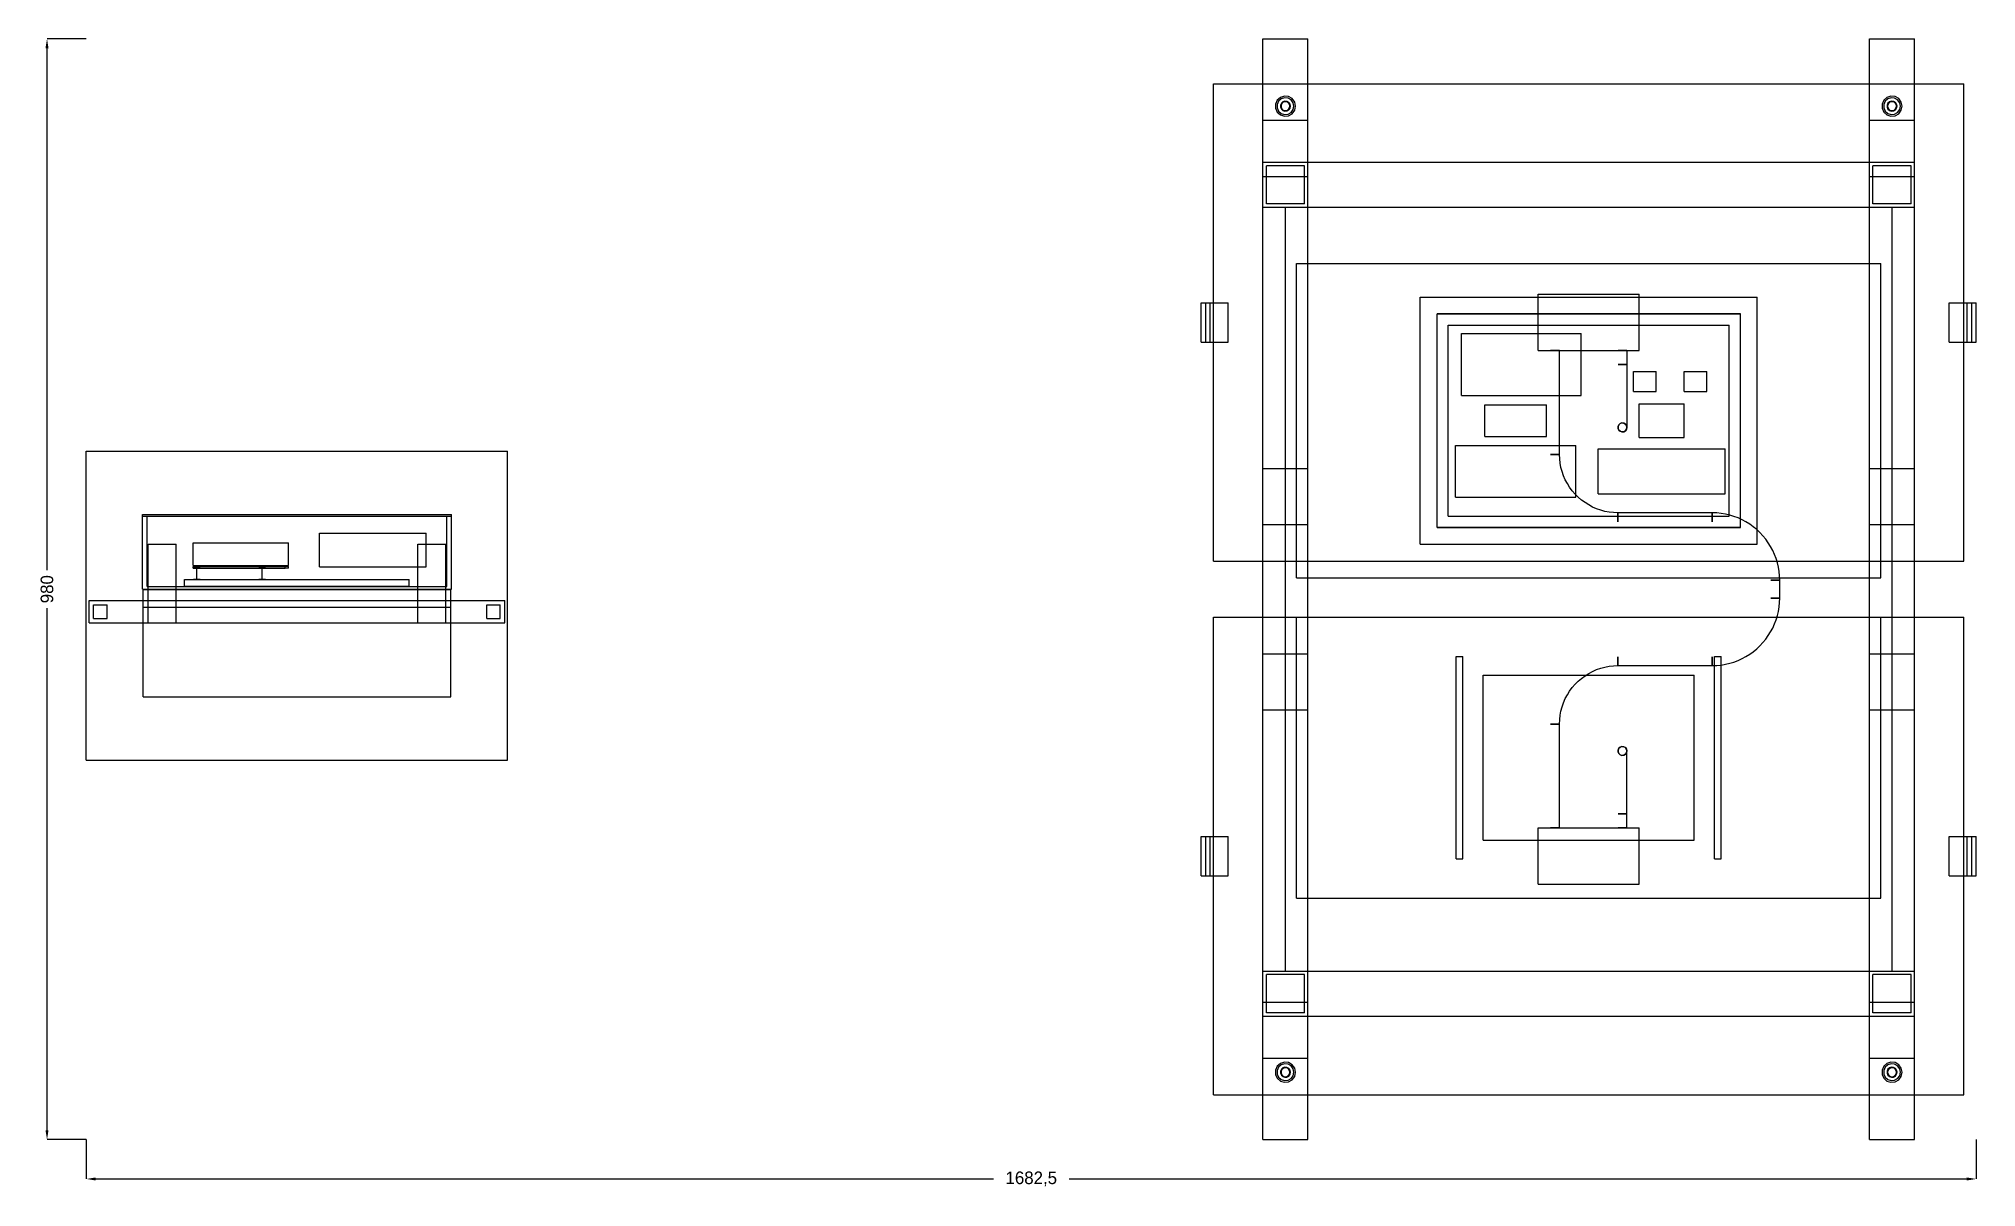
# Model space of a CAD drawing. Header units: millimetres. Extents: x -42 to 2812, y -1495 to 1190.
# Drawn here: x -42 to 1682, y -42 to 980 of the extents above; entities that cross this region are included whole.
import ezdxf

# ---------------------------------------------------------------- set-up
doc = ezdxf.new("R2010")
doc.units = ezdxf.units.MM
doc.layers.add('DIMENSIONS', color=7, linetype='Continuous')
doc.layers.add('TOP', color=7, linetype='Continuous')
doc.dimstyles.get("Standard").update_dxf_attribs({"dimtxt": 2.5, "dimasz": 2.5, "dimexe": 1.25, "dimexo": 0.625, "dimtad": 1, "dimcen": 2.5, "dimazin": 3, "dimtfac": 1, "dimtmove": 0, "dimatfit": 3})

msp = doc.modelspace()

# ---------------------------------------------------------------- blocks, each defined once
blk = doc.blocks.new('_CLOSEDFILLED')
at = {"color": 0, "linetype": 'BYBLOCK'}
blk.add_solid([(-1, 0.16), (0, 0), (-1, -0.16)], dxfattribs=at)
blk = doc.blocks.new('*D1')
for p, q in [((0, 0), (0, -35)), ((1682.5, 0), (1682.5, -35)), ((8.4125, -35), (807.6, -35)), ((874.9, -35), (1674.0875, -35))]:
    blk.add_line(p, q)
at = {"layer": 'Defpoints'}
for p in [(0, 0), (1682.5, 0), (0, -35)]:
    blk.add_point(p, dxfattribs=at)
at = {"layer": 'DIMENSIONS', "xscale": 8.4125, "yscale": 8.4125, "rotation": 180}
blk.add_blockref('_CLOSEDFILLED', (0, -35), dxfattribs=at)
at = {"layer": 'DIMENSIONS', "xscale": 8.4125, "yscale": 8.4125}
blk.add_blockref('_CLOSEDFILLED', (1682.5, -35), dxfattribs=at)
at = {"layer": 'DIMENSIONS', "insert": (841.25, -35), "char_height": 11.21667, "attachment_point": 5}
blk.add_mtext('1682,5', dxfattribs=at)
blk = doc.blocks.new('*D2')
for p, q in [((0, 980), (-35, 980)), ((-35, 506.825), (-35, 971.5875)), ((-35, 8.4125), (-35, 473.175)), ((0, 0), (-35, 0))]:
    blk.add_line(p, q)
at = {"layer": 'Defpoints'}
for p in [(0, 980), (-35, 0), (0, 0)]:
    blk.add_point(p, dxfattribs=at)
at = {"layer": 'DIMENSIONS', "xscale": 8.4125, "yscale": 8.4125}
for p, rotation in [((-35, 980), 90), ((-35, 0), 270)]:
    blk.add_blockref('_CLOSEDFILLED', p, dxfattribs=dict(at, rotation=rotation))
at = {"layer": 'DIMENSIONS', "insert": (-35, 490), "char_height": 11.21667, "attachment_point": 5, "rotation": 90}
blk.add_mtext('980', dxfattribs=at)

# ---------------------------------------------------------------- dimensions: what is measured, and where the dimension line sits
at = {"layer": 'DIMENSIONS'}
dim = msp.add_linear_dim(base=(-35, 0), p1=(0, 0), p2=(0, 980), angle=90, dimstyle='Standard', override={"dimtxt": 11.216667, "dimasz": 8.4125, "dimdec": 2}, dxfattribs=at)
dim.commit()
dim.dimension.update_dxf_attribs({"geometry": '*D2', "text_midpoint": (-35, 490)})
dim = msp.add_linear_dim(base=(0, -35), p1=(0, 0), p2=(1682.5, 0), dimstyle='Standard', override={"dimtxt": 11.216667, "dimasz": 8.4125, "dimdec": 2}, dxfattribs=at)
dim.commit()
dim.dimension.update_dxf_attribs({"geometry": '*D1', "text_midpoint": (841.25, -35)})

# ---------------------------------------------------------------- linework, layer by layer
at = {"layer": 'TOP'}
for points in [[(1047.5, 0), (1047.5, 980)], [(1047.5, 0), (1047.5, 980)], [(1047.5, 980), (1087.5, 980)], [(1047.5, 980), (1087.5, 980)], [(1087.5, 0), (1087.5, 980)], [(1087.5, 0), (1087.5, 980)], [(1587.5, 0), (1587.5, 980)], [(1587.5, 0), (1587.5, 980)], [(1587.5, 980), (1627.5, 980)], [(1587.5, 980), (1627.5, 980)], [(1627.5, 0), (1627.5, 980)], [(1627.5, 0), (1627.5, 980)], [(1003.5, 515), (1003.5, 940)], [(1003.5, 515), (1003.5, 940)], [(1003.5, 940), (1671.5, 940)], [(1003.5, 940), (1671.5, 940)], [(1047.5, 40), (1047.5, 940)], [(1047.5, 40), (1047.5, 940)], [(1047.5, 940), (1087.5, 940)], [(1047.5, 940), (1087.5, 940)], [(1087.5, 40), (1087.5, 940)], [(1087.5, 40), (1087.5, 940)], [(1587.5, 40), (1587.5, 940)], [(1587.5, 40), (1587.5, 940)], [(1587.5, 940), (1627.5, 940)], [(1587.5, 940), (1627.5, 940)], [(1627.5, 40), (1627.5, 940)], [(1627.5, 40), (1627.5, 940)], [(1671.5, 515), (1671.5, 940)], [(1671.5, 515), (1671.5, 940)], [(1076.5, 920), (1075.722, 923.661), (1073.522, 926.688), (1070.281, 928.56), (1066.559, 928.951), (1063, 927.794), (1060.219, 925.29), (1058.697, 921.871), (1058.697, 918.129), (1060.219, 914.71), (1063, 912.206), (1066.559, 911.049), (1070.281, 911.44), (1073.522, 913.312), (1075.722, 916.339), (1076.5, 920)], [(1076.5, 920), (1075.722, 923.661), (1073.522, 926.688), (1070.281, 928.56), (1066.559, 928.951), (1063, 927.794), (1060.219, 925.29), (1058.697, 921.871), (1058.697, 918.129), (1060.219, 914.71), (1063, 912.206), (1066.559, 911.049), (1070.281, 911.44), (1073.522, 913.312), (1075.722, 916.339), (1076.5, 920)], [(1075, 920), (1074.352, 923.051), (1072.518, 925.574), (1069.818, 927.133), (1066.716, 927.459), (1063.75, 926.495), (1061.432, 924.408), (1060.164, 921.559), (1060.164, 918.441), (1061.432, 915.592), (1063.75, 913.505), (1066.716, 912.541), (1069.818, 912.867), (1072.518, 914.426), (1074.352, 916.949), (1075, 920)], [(1075, 920), (1074.352, 923.051), (1072.518, 925.574), (1069.818, 927.133), (1066.716, 927.459), (1063.75, 926.495), (1061.432, 924.408), (1060.164, 921.559), (1060.164, 918.441), (1061.432, 915.592), (1063.75, 913.505), (1066.716, 912.541), (1069.818, 912.867), (1072.518, 914.426), (1074.352, 916.949), (1075, 920)], [(1072, 920), (1071.611, 921.83), (1070.511, 923.344), (1068.891, 924.28), (1067.03, 924.475), (1065.25, 923.897), (1063.859, 922.645), (1063.098, 920.936), (1063.098, 919.064), (1063.859, 917.355), (1065.25, 916.103), (1067.03, 915.525), (1068.891, 915.72), (1070.511, 916.656), (1071.611, 918.17), (1072, 920)], [(1072, 920), (1071.611, 921.83), (1070.511, 923.344), (1068.891, 924.28), (1067.03, 924.475), (1065.25, 923.897), (1063.859, 922.645), (1063.098, 920.936), (1063.098, 919.064), (1063.859, 917.355), (1065.25, 916.103), (1067.03, 915.525), (1068.891, 915.72), (1070.511, 916.656), (1071.611, 918.17), (1072, 920)], [(1071.75, 920), (1071.383, 921.729), (1070.344, 923.158), (1068.813, 924.042), (1067.056, 924.227), (1065.375, 923.681), (1064.062, 922.498), (1063.343, 920.884), (1063.343, 919.116), (1064.062, 917.502), (1065.375, 916.319), (1067.056, 915.773), (1068.813, 915.958), (1070.344, 916.842), (1071.383, 918.271), (1071.75, 920)], [(1071.75, 920), (1071.383, 921.729), (1070.344, 923.158), (1068.813, 924.042), (1067.056, 924.227), (1065.375, 923.681), (1064.062, 922.498), (1063.343, 920.884), (1063.343, 919.116), (1064.062, 917.502), (1065.375, 916.319), (1067.056, 915.773), (1068.813, 915.958), (1070.344, 916.842), (1071.383, 918.271), (1071.75, 920)], [(1071.5, 920), (1071.154, 921.627), (1070.177, 922.973), (1068.736, 923.804), (1067.082, 923.978), (1065.5, 923.464), (1064.264, 922.351), (1063.587, 920.832), (1063.587, 919.168), (1064.264, 917.649), (1065.5, 916.536), (1067.082, 916.022), (1068.736, 916.196), (1070.177, 917.027), (1071.154, 918.373), (1071.5, 920)], [(1071.5, 920), (1071.154, 921.627), (1070.177, 922.973), (1068.736, 923.804), (1067.082, 923.978), (1065.5, 923.464), (1064.264, 922.351), (1063.587, 920.832), (1063.587, 919.168), (1064.264, 917.649), (1065.5, 916.536), (1067.082, 916.022), (1068.736, 916.196), (1070.177, 917.027), (1071.154, 918.373), (1071.5, 920)], [(1616.5, 920), (1615.722, 923.661), (1613.522, 926.688), (1610.281, 928.56), (1606.559, 928.951), (1603, 927.794), (1600.219, 925.29), (1598.697, 921.871), (1598.697, 918.129), (1600.219, 914.71), (1603, 912.206), (1606.559, 911.049), (1610.281, 911.44), (1613.522, 913.312), (1615.722, 916.339), (1616.5, 920)], [(1616.5, 920), (1615.722, 923.661), (1613.522, 926.688), (1610.281, 928.56), (1606.559, 928.951), (1603, 927.794), (1600.219, 925.29), (1598.697, 921.871), (1598.697, 918.129), (1600.219, 914.71), (1603, 912.206), (1606.559, 911.049), (1610.281, 911.44), (1613.522, 913.312), (1615.722, 916.339), (1616.5, 920)], [(1615, 920), (1614.352, 923.051), (1612.518, 925.574), (1609.818, 927.133), (1606.716, 927.459), (1603.75, 926.495), (1601.432, 924.408), (1600.164, 921.559), (1600.164, 918.441), (1601.432, 915.592), (1603.75, 913.505), (1606.716, 912.541), (1609.818, 912.867), (1612.518, 914.426), (1614.352, 916.949), (1615, 920)], [(1615, 920), (1614.352, 923.051), (1612.518, 925.574), (1609.818, 927.133), (1606.716, 927.459), (1603.75, 926.495), (1601.432, 924.408), (1600.164, 921.559), (1600.164, 918.441), (1601.432, 915.592), (1603.75, 913.505), (1606.716, 912.541), (1609.818, 912.867), (1612.518, 914.426), (1614.352, 916.949), (1615, 920)], [(1612, 920), (1611.611, 921.83), (1610.511, 923.344), (1608.891, 924.28), (1607.03, 924.475), (1605.25, 923.897), (1603.859, 922.645), (1603.098, 920.936), (1603.098, 919.064), (1603.859, 917.355), (1605.25, 916.103), (1607.03, 915.525), (1608.891, 915.72), (1610.511, 916.656), (1611.611, 918.17), (1612, 920)], [(1612, 920), (1611.611, 921.83), (1610.511, 923.344), (1608.891, 924.28), (1607.03, 924.475), (1605.25, 923.897), (1603.859, 922.645), (1603.098, 920.936), (1603.098, 919.064), (1603.859, 917.355), (1605.25, 916.103), (1607.03, 915.525), (1608.891, 915.72), (1610.511, 916.656), (1611.611, 918.17), (1612, 920)], [(1611.75, 920), (1611.383, 921.729), (1610.344, 923.158), (1608.813, 924.042), (1607.056, 924.227), (1605.375, 923.681), (1604.062, 922.498), (1603.343, 920.884), (1603.343, 919.116), (1604.062, 917.502), (1605.375, 916.319), (1607.056, 915.773), (1608.813, 915.958), (1610.344, 916.842), (1611.383, 918.271), (1611.75, 920)], [(1611.75, 920), (1611.383, 921.729), (1610.344, 923.158), (1608.813, 924.042), (1607.056, 924.227), (1605.375, 923.681), (1604.062, 922.498), (1603.343, 920.884), (1603.343, 919.116), (1604.062, 917.502), (1605.375, 916.319), (1607.056, 915.773), (1608.813, 915.958), (1610.344, 916.842), (1611.383, 918.271), (1611.75, 920)], [(1611.5, 920), (1611.154, 921.627), (1610.177, 922.973), (1608.736, 923.804), (1607.082, 923.978), (1605.5, 923.464), (1604.264, 922.351), (1603.587, 920.832), (1603.587, 919.168), (1604.264, 917.649), (1605.5, 916.536), (1607.082, 916.022), (1608.736, 916.196), (1610.177, 917.027), (1611.154, 918.373), (1611.5, 920)], [(1611.5, 920), (1611.154, 921.627), (1610.177, 922.973), (1608.736, 923.804), (1607.082, 923.978), (1605.5, 923.464), (1604.264, 922.351), (1603.587, 920.832), (1603.587, 919.168), (1604.264, 917.649), (1605.5, 916.536), (1607.082, 916.022), (1608.736, 916.196), (1610.177, 917.027), (1611.154, 918.373), (1611.5, 920)], [(1047.5, 857.5), (1047.5, 907.5)], [(1047.5, 857.5), (1047.5, 907.5)], [(1047.5, 907.5), (1087.5, 907.5)], [(1047.5, 907.5), (1087.5, 907.5)], [(1087.5, 857.5), (1087.5, 907.5)], [(1087.5, 857.5), (1087.5, 907.5)], [(1587.5, 857.5), (1587.5, 907.5)], [(1587.5, 857.5), (1587.5, 907.5)], [(1587.5, 907.5), (1627.5, 907.5)], [(1587.5, 907.5), (1627.5, 907.5)], [(1627.5, 857.5), (1627.5, 907.5)], [(1627.5, 857.5), (1627.5, 907.5)], [(1047.5, 830), (1047.5, 870)], [(1047.5, 830), (1047.5, 870)], [(1047.5, 870), (1087.5, 870)], [(1047.5, 870), (1087.5, 870)], [(1084.5, 867), (1050.5, 867)], [(1050.5, 833), (1050.5, 867)], [(1084.5, 867), (1050.5, 867)], [(1050.5, 833), (1050.5, 867)], [(1084.5, 833), (1084.5, 867)], [(1084.5, 833), (1084.5, 867)], [(1087.5, 830), (1087.5, 870)], [(1087.5, 830), (1087.5, 870)], [(1087.5, 830), (1087.5, 870)], [(1087.5, 830), (1087.5, 870)], [(1087.5, 870), (1587.5, 870)], [(1087.5, 870), (1587.5, 870)], [(1587.5, 830), (1587.5, 870)], [(1587.5, 830), (1587.5, 870)], [(1587.5, 870), (1627.5, 870)], [(1587.5, 870), (1627.5, 870)], [(1587.5, 830), (1587.5, 870)], [(1587.5, 830), (1587.5, 870)], [(1624.5, 867), (1590.5, 867)], [(1590.5, 833), (1590.5, 867)], [(1624.5, 867), (1590.5, 867)], [(1590.5, 833), (1590.5, 867)], [(1624.5, 833), (1624.5, 867)], [(1624.5, 833), (1624.5, 867)], [(1627.5, 830), (1627.5, 870)], [(1627.5, 830), (1627.5, 870)], [(1047.5, 857.5), (1087.5, 857.5)], [(1047.5, 857.5), (1087.5, 857.5)], [(1587.5, 857.5), (1627.5, 857.5)], [(1587.5, 857.5), (1627.5, 857.5)], [(1047.5, 830), (1087.5, 830)], [(1047.5, 830), (1087.5, 830)], [(1084.5, 833), (1050.5, 833)], [(1084.5, 833), (1050.5, 833)], [(1067.5, 150), (1067.5, 830)], [(1067.5, 150), (1067.5, 830)], [(1067.5, 830), (1087.5, 830)], [(1067.5, 830), (1087.5, 830)], [(1067.5, 150), (1067.5, 830)], [(1067.5, 150), (1067.5, 830)], [(1067.5, 830), (1087.5, 830)], [(1067.5, 830), (1087.5, 830)], [(1087.5, 830), (1587.5, 830)], [(1087.5, 830), (1587.5, 830)], [(1087.5, 150), (1087.5, 830)], [(1087.5, 150), (1087.5, 830)], [(1087.5, 150), (1087.5, 830)], [(1087.5, 150), (1087.5, 830)], [(1587.5, 830), (1627.5, 830)], [(1587.5, 830), (1627.5, 830)], [(1587.5, 150), (1587.5, 830)], [(1587.5, 150), (1587.5, 830)], [(1587.5, 830), (1607.5, 830)], [(1587.5, 830), (1607.5, 830)], [(1587.5, 150), (1587.5, 830)], [(1587.5, 150), (1587.5, 830)], [(1587.5, 830), (1607.5, 830)], [(1587.5, 830), (1607.5, 830)], [(1624.5, 833), (1590.5, 833)], [(1624.5, 833), (1590.5, 833)], [(1607.5, 150), (1607.5, 830)], [(1607.5, 150), (1607.5, 830)], [(1607.5, 150), (1607.5, 830)], [(1607.5, 150), (1607.5, 830)], [(1077.5, 500), (1077.5, 780)], [(1077.5, 500), (1077.5, 780)], [(1077.5, 780), (1597.5, 780)], [(1077.5, 780), (1597.5, 780)], [(1597.5, 500), (1597.5, 780)], [(1597.5, 500), (1597.5, 780)], [(992.5, 710), (992.5, 745)], [(992.5, 710), (992.5, 745)], [(992.5, 745), (996.5, 745)], [(992.5, 745), (1000.5, 745)], [(996.5, 710), (996.5, 745)], [(996.5, 745), (1016.5, 745)], [(996.5, 710), (996.5, 745)], [(1000.5, 745), (1016.5, 745)], [(1000.5, 710), (1000.5, 745)], [(1000.5, 710), (1000.5, 745)], [(1016.5, 710), (1016.5, 745)], [(1016.5, 710), (1016.5, 745)], [(1187.5, 530), (1187.5, 750)], [(1187.5, 530), (1187.5, 750)], [(1187.5, 750), (1487.5, 750)], [(1187.5, 750), (1487.5, 750)], [(1187.5, 530), (1187.5, 750)], [(1187.5, 530), (1187.5, 750)], [(1187.5, 750), (1487.5, 750)], [(1187.5, 750), (1487.5, 750)], [(1292.5, 702.5), (1292.5, 752.5)], [(1292.5, 702.5), (1292.5, 752.5)], [(1292.5, 752.5), (1382.5, 752.5)], [(1292.5, 752.5), (1382.5, 752.5)], [(1382.5, 702.5), (1382.5, 752.5)], [(1382.5, 702.5), (1382.5, 752.5)], [(1487.5, 530), (1487.5, 750)], [(1487.5, 530), (1487.5, 750)], [(1487.5, 530), (1487.5, 750)], [(1487.5, 530), (1487.5, 750)], [(1658.5, 745), (1674.5, 745)], [(1658.5, 710), (1658.5, 745)], [(1658.5, 745), (1678.5, 745)], [(1658.5, 710), (1658.5, 745)], [(1674.5, 710), (1674.5, 745)], [(1674.5, 710), (1674.5, 745)], [(1674.5, 745), (1682.5, 745)], [(1678.5, 745), (1682.5, 745)], [(1678.5, 710), (1678.5, 745)], [(1678.5, 710), (1678.5, 745)], [(1682.5, 710), (1682.5, 745)], [(1682.5, 710), (1682.5, 745)], [(1472.5, 735), (1202.5, 735)], [(1202.5, 545), (1202.5, 735)], [(1202.5, 735), (1472.5, 735)], [(1202.5, 545), (1202.5, 735)], [(1212.5, 555), (1212.5, 725)], [(1212.5, 555), (1212.5, 725)], [(1212.5, 725), (1462.5, 725)], [(1212.5, 725), (1462.5, 725)], [(1462.5, 555), (1462.5, 725)], [(1462.5, 555), (1462.5, 725)], [(1472.5, 545), (1472.5, 735)], [(1472.5, 545), (1472.5, 735)], [(992.5, 710), (1000.5, 710)], [(992.5, 710), (996.5, 710)], [(996.5, 710), (1016.5, 710)], [(1000.5, 710), (1016.5, 710)], [(1224.35, 662.5), (1224.35, 717.5)], [(1224.35, 662.5), (1224.35, 717.5)], [(1224.35, 717.5), (1330.65, 717.5)], [(1224.35, 717.5), (1330.65, 717.5)], [(1330.65, 662.5), (1330.65, 717.5)], [(1330.65, 662.5), (1330.65, 717.5)], [(1658.5, 710), (1674.5, 710)], [(1658.5, 710), (1678.5, 710)], [(1674.5, 710), (1682.5, 710)], [(1678.5, 710), (1682.5, 710)], [(1292.5, 702.5), (1382.5, 702.5)], [(1292.5, 702.5), (1382.5, 702.5)], [(1311.5, 702.5), (1311.154, 702.5), (1310.177, 702.5), (1308.736, 702.5), (1307.082, 702.5), (1305.5, 702.5), (1304.264, 702.5), (1303.587, 702.5), (1303.587, 702.5), (1304.264, 702.5), (1305.5, 702.5), (1307.082, 702.5), (1308.736, 702.5), (1310.177, 702.5), (1311.154, 702.5), (1311.5, 702.5)], [(1311.5, 610), (1311.5, 702.5)], [(1371.5, 702.5), (1371.154, 702.5), (1370.177, 702.5), (1368.736, 702.5), (1367.082, 702.5), (1365.5, 702.5), (1364.264, 702.5), (1363.587, 702.5), (1363.587, 702.5), (1364.264, 702.5), (1365.5, 702.5), (1367.082, 702.5), (1368.736, 702.5), (1370.177, 702.5), (1371.154, 702.5), (1371.5, 702.5)], [(1371.5, 690), (1371.154, 690), (1370.177, 690), (1368.736, 690), (1367.082, 690), (1365.5, 690), (1364.264, 690), (1363.587, 690), (1363.587, 690), (1364.264, 690), (1365.5, 690), (1367.082, 690), (1368.736, 690), (1370.177, 690), (1371.154, 690), (1371.5, 690)], [(1371.5, 702.5), (1371.5, 690)], [(1371.5, 690), (1371.5, 686.005), (1371.5, 682.03), (1371.5, 678.096), (1371.5, 674.223), (1371.5, 670.43), (1371.5, 666.737), (1371.5, 663.162), (1371.5, 659.724), (1371.5, 656.44), (1371.5, 653.328), (1371.5, 650.402), (1371.5, 647.678), (1371.5, 645.17), (1371.5, 642.89), (1371.5, 640.85), (1371.5, 639.061), (1371.5, 637.531), (1371.5, 636.268), (1371.5, 635.28), (1371.5, 634.57), (1371.5, 634.143), (1371.5, 634)], [(1377.35, 666.1), (1377.35, 683.9)], [(1377.35, 666.1), (1377.35, 683.9)], [(1377.35, 683.9), (1397.65, 683.9)], [(1377.35, 683.9), (1397.65, 683.9)], [(1397.65, 666.1), (1397.65, 683.9)], [(1397.65, 666.1), (1397.65, 683.9)], [(1422.35, 666.1), (1422.35, 683.9)], [(1422.35, 666.1), (1422.35, 683.9)], [(1422.35, 683.9), (1442.65, 683.9)], [(1422.35, 683.9), (1442.65, 683.9)], [(1442.65, 666.1), (1442.65, 683.9)], [(1442.65, 666.1), (1442.65, 683.9)], [(1224.35, 662.5), (1330.65, 662.5)], [(1224.35, 662.5), (1330.65, 662.5)], [(1377.35, 666.1), (1397.65, 666.1)], [(1377.35, 666.1), (1397.65, 666.1)], [(1422.35, 666.1), (1442.65, 666.1)], [(1422.35, 666.1), (1442.65, 666.1)], [(1245, 626), (1245, 654)], [(1245, 626), (1245, 654)], [(1245, 654), (1300, 654)], [(1245, 654), (1300, 654)], [(1300, 626), (1300, 654)], [(1300, 626), (1300, 654)], [(1382.5, 625), (1382.5, 655)], [(1382.5, 625), (1382.5, 655)], [(1382.5, 655), (1422.5, 655)], [(1382.5, 655), (1422.5, 655)], [(1422.5, 625), (1422.5, 655)], [(1422.5, 625), (1422.5, 655)], [(1245, 626), (1300, 626)], [(1245, 626), (1300, 626)], [(1371.5, 634), (1371.154, 635.627), (1370.177, 636.973), (1368.736, 637.804), (1367.082, 637.978), (1365.5, 637.464), (1364.264, 636.351), (1363.587, 634.832), (1363.587, 633.168), (1364.264, 631.649), (1365.5, 630.536), (1367.082, 630.022), (1368.736, 630.196), (1370.177, 631.027), (1371.154, 632.373), (1371.5, 634)], [(1371.5, 634), (1371.154, 632.373), (1370.177, 631.027), (1368.736, 630.196), (1367.082, 630.022), (1365.5, 630.536), (1364.264, 631.649), (1363.587, 633.168), (1363.587, 634.832), (1364.264, 636.351), (1365.5, 637.464), (1367.082, 637.978), (1368.736, 637.804), (1370.177, 636.973), (1371.154, 635.627), (1371.5, 634)], [(1382.5, 625), (1422.5, 625)], [(1382.5, 625), (1422.5, 625)], [(0, 337.858), (0, 612.857)], [(0, 337.858), (0, 612.857)], [(0, 612.857), (375, 612.857)], [(0, 612.857), (375, 612.857)], [(375, 337.858), (375, 612.857)], [(375, 337.858), (375, 612.857)], [(1219, 572), (1219, 618)], [(1219, 572), (1219, 618)], [(1219, 618), (1326, 618)], [(1219, 618), (1326, 618)], [(1311.5, 610), (1311.154, 610), (1310.177, 610), (1308.736, 610), (1307.082, 610), (1305.5, 610), (1304.264, 610), (1303.587, 610), (1303.587, 610), (1304.264, 610), (1305.5, 610), (1307.082, 610), (1308.736, 610), (1310.177, 610), (1311.154, 610), (1311.5, 610)], [(1363.5, 558), (1359.614, 558.145), (1355.75, 558.581), (1351.929, 559.304), (1348.173, 560.31), (1344.502, 561.595), (1340.938, 563.15), (1337.5, 564.967), (1334.207, 567.036), (1331.079, 569.345), (1328.131, 571.881), (1325.381, 574.631), (1322.845, 577.579), (1320.536, 580.707), (1318.467, 584), (1316.65, 587.438), (1315.095, 591.002), (1313.81, 594.673), (1312.804, 598.429), (1312.081, 602.25), (1311.645, 606.114), (1311.5, 610)], [(1326, 572), (1326, 618)], [(1326, 572), (1326, 618)], [(1346, 575), (1346, 615)], [(1346, 575), (1346, 615)], [(1346, 615), (1459, 615)], [(1346, 615), (1459, 615)], [(1459, 575), (1459, 615)], [(1459, 575), (1459, 615)], [(1047.5, 547.5), (1047.5, 597.5)], [(1047.5, 547.5), (1047.5, 597.5)], [(1047.5, 597.5), (1087.5, 597.5)], [(1047.5, 597.5), (1087.5, 597.5)], [(1087.5, 547.5), (1087.5, 597.5)], [(1087.5, 547.5), (1087.5, 597.5)], [(1587.5, 547.5), (1587.5, 597.5)], [(1587.5, 547.5), (1587.5, 597.5)], [(1587.5, 597.5), (1627.5, 597.5)], [(1587.5, 597.5), (1627.5, 597.5)], [(1627.5, 547.5), (1627.5, 597.5)], [(1627.5, 547.5), (1627.5, 597.5)], [(1219, 572), (1326, 572)], [(1219, 572), (1326, 572)], [(1346, 575), (1459, 575)], [(1346, 575), (1459, 575)], [(50, 555.1), (50, 556.6)], [(50, 555.1), (50, 556.6)], [(50, 556.6), (325, 556.6)], [(50, 556.6), (325, 556.6)], [(50, 490), (50, 555.1)], [(50, 490), (50, 555.1)], [(50, 555.1), (325, 555.1)], [(50, 555.1), (325, 555.1)], [(50, 555.1), (325, 555.1)], [(50, 555.1), (325, 555.1)], [(54.045, 555.1), (320.955, 555.1)], [(54.045, 555.1), (320.955, 555.1)], [(54.045, 492.5), (54.045, 555.1)], [(54.045, 492.5), (54.045, 555.1)], [(320.955, 492.5), (320.955, 555.1)], [(320.955, 492.5), (320.955, 555.1)], [(325, 555.1), (325, 556.6)], [(325, 555.1), (325, 556.6)], [(325, 490), (325, 555.1)], [(325, 490), (325, 555.1)], [(1212.5, 555), (1462.5, 555)], [(1212.5, 555), (1462.5, 555)], [(1447.5, 558), (1363.5, 558)], [(1363.5, 558), (1363.5, 557.654), (1363.5, 556.677), (1363.5, 555.236), (1363.5, 553.582), (1363.5, 552), (1363.5, 550.764), (1363.5, 550.087), (1363.5, 550.087), (1363.5, 550.764), (1363.5, 552), (1363.5, 553.582), (1363.5, 555.236), (1363.5, 556.677), (1363.5, 557.654), (1363.5, 558)], [(1507.5, 498), (1507.372, 501.924), (1506.987, 505.832), (1506.347, 509.705), (1505.456, 513.529), (1504.316, 517.286), (1502.933, 520.961), (1501.312, 524.537), (1499.462, 528), (1497.388, 531.334), (1495.101, 534.526), (1492.61, 537.561), (1489.926, 540.426), (1487.061, 543.11), (1484.026, 545.601), (1480.834, 547.888), (1477.5, 549.962), (1474.037, 551.812), (1470.461, 553.433), (1466.786, 554.816), (1463.029, 555.956), (1459.205, 556.847), (1455.332, 557.487), (1451.424, 557.872), (1447.5, 558)], [(1447.5, 558), (1447.5, 557.654), (1447.5, 556.677), (1447.5, 555.236), (1447.5, 553.582), (1447.5, 552), (1447.5, 550.764), (1447.5, 550.087), (1447.5, 550.087), (1447.5, 550.764), (1447.5, 552), (1447.5, 553.582), (1447.5, 555.236), (1447.5, 556.677), (1447.5, 557.654), (1447.5, 558)], [(207.5, 510), (207.5, 540)], [(207.5, 510), (207.5, 540)], [(207.5, 540), (302.5, 540)], [(207.5, 540), (302.5, 540)], [(302.5, 510), (302.5, 540)], [(302.5, 510), (302.5, 540)], [(1047.5, 547.5), (1087.5, 547.5)], [(1047.5, 547.5), (1087.5, 547.5)], [(1472.5, 545), (1202.5, 545)], [(1202.5, 545), (1472.5, 545)], [(1587.5, 547.5), (1627.5, 547.5)], [(1587.5, 547.5), (1627.5, 547.5)], [(55, 460), (55, 530)], [(55, 460), (55, 530)], [(55, 530), (80, 530)], [(55, 530), (80, 530)], [(80, 460), (80, 530)], [(80, 460), (80, 530)], [(95, 511.227), (95, 531.227)], [(95, 511.227), (95, 531.227)], [(95, 531.227), (180, 531.227)], [(95, 531.227), (180, 531.227)], [(180, 511.227), (180, 531.227)], [(180, 511.227), (180, 531.227)], [(295, 460), (295, 530)], [(295, 460), (295, 530)], [(295, 530), (320, 530)], [(295, 530), (320, 530)], [(320, 460), (320, 530)], [(320, 460), (320, 530)], [(1187.5, 530), (1487.5, 530)], [(1187.5, 530), (1487.5, 530)], [(1187.5, 530), (1487.5, 530)], [(1187.5, 530), (1487.5, 530)], [(95, 511.227), (180, 511.227)], [(95, 511.227), (180, 511.227)], [(95, 508.627), (95, 510.227)], [(95, 508.627), (95, 510.227)], [(95, 510.227), (95.016, 510.227), (95.066, 510.227), (95.147, 510.227), (95.259, 510.227), (95.402, 510.227), (95.573, 510.227), (95.771, 510.227), (95.993, 510.227), (96.237, 510.227), (96.5, 510.227), (96.78, 510.227), (97.073, 510.227), (97.376, 510.227), (97.686, 510.227), (98, 510.227)], [(95, 510.227), (95.016, 510.227), (95.066, 510.227), (95.147, 510.227), (95.259, 510.227), (95.402, 510.227), (95.573, 510.227), (95.771, 510.227), (95.993, 510.227), (96.237, 510.227), (96.5, 510.227), (96.78, 510.227), (97.073, 510.227), (97.376, 510.227), (97.686, 510.227), (98, 510.227)], [(95, 508.627), (95.016, 508.627), (95.066, 508.627), (95.147, 508.627), (95.259, 508.627), (95.402, 508.627), (95.573, 508.627), (95.771, 508.627), (95.993, 508.627), (96.237, 508.627), (96.5, 508.627), (96.78, 508.627), (97.073, 508.627), (97.376, 508.627), (97.686, 508.627), (98, 508.627)], [(95, 508.627), (95.016, 508.627), (95.066, 508.627), (95.147, 508.627), (95.259, 508.627), (95.402, 508.627), (95.573, 508.627), (95.771, 508.627), (95.993, 508.627), (96.237, 508.627), (96.5, 508.627), (96.78, 508.627), (97.073, 508.627), (97.376, 508.627), (97.686, 508.627), (98, 508.627)], [(98.5, 508.627), (99.72, 508.627), (100.729, 508.627), (101.353, 508.627), (101.484, 508.627), (101.098, 508.627), (100.263, 508.627), (99.124, 508.627), (97.876, 508.627), (96.737, 508.627), (95.902, 508.627), (95.516, 508.627), (95.647, 508.627), (96.271, 508.627), (97.28, 508.627), (98.5, 508.627)], [(98.5, 508.627), (99.72, 508.627), (100.729, 508.627), (101.353, 508.627), (101.484, 508.627), (101.098, 508.627), (100.263, 508.627), (99.124, 508.627), (97.876, 508.627), (96.737, 508.627), (95.902, 508.627), (95.516, 508.627), (95.647, 508.627), (96.271, 508.627), (97.28, 508.627), (98.5, 508.627)], [(98.5, 510.227), (99.049, 510.227), (99.503, 510.227), (99.784, 510.227), (99.843, 510.227), (99.669, 510.227), (99.294, 510.227), (98.781, 510.227), (98.219, 510.227), (97.706, 510.227), (97.331, 510.227), (97.157, 510.227), (97.216, 510.227), (97.497, 510.227), (97.951, 510.227), (98.5, 510.227)], [(98.5, 510.227), (99.049, 510.227), (99.503, 510.227), (99.784, 510.227), (99.843, 510.227), (99.669, 510.227), (99.294, 510.227), (98.781, 510.227), (98.219, 510.227), (97.706, 510.227), (97.331, 510.227), (97.157, 510.227), (97.216, 510.227), (97.497, 510.227), (97.951, 510.227), (98.5, 510.227)], [(98.5, 508.627), (99.049, 508.627), (99.503, 508.627), (99.784, 508.627), (99.843, 508.627), (99.669, 508.627), (99.294, 508.627), (98.781, 508.627), (98.219, 508.627), (97.706, 508.627), (97.331, 508.627), (97.157, 508.627), (97.216, 508.627), (97.497, 508.627), (97.951, 508.627), (98.5, 508.627)], [(98.5, 508.627), (99.049, 508.627), (99.503, 508.627), (99.784, 508.627), (99.843, 508.627), (99.669, 508.627), (99.294, 508.627), (98.781, 508.627), (98.219, 508.627), (97.706, 508.627), (97.331, 508.627), (97.157, 508.627), (97.216, 508.627), (97.497, 508.627), (97.951, 508.627), (98.5, 508.627)], [(98.5, 508.627), (99.049, 508.627), (99.503, 508.627), (99.784, 508.627), (99.843, 508.627), (99.669, 508.627), (99.294, 508.627), (98.781, 508.627), (98.219, 508.627), (97.706, 508.627), (97.331, 508.627), (97.157, 508.627), (97.216, 508.627), (97.497, 508.627), (97.951, 508.627), (98.5, 508.627)], [(98.5, 508.627), (99.049, 508.627), (99.503, 508.627), (99.784, 508.627), (99.843, 508.627), (99.669, 508.627), (99.294, 508.627), (98.781, 508.627), (98.219, 508.627), (97.706, 508.627), (97.331, 508.627), (97.157, 508.627), (97.216, 508.627), (97.497, 508.627), (97.951, 508.627), (98.5, 508.627)], [(98, 508.627), (98, 510.227)], [(98, 508.627), (98, 510.227)], [(98, 510.227), (177, 510.227)], [(98, 510.227), (177, 510.227)], [(98, 508.627), (177, 508.627)], [(98, 508.627), (177, 508.627)], [(98.5, 508.627), (98.5, 510.227)], [(98.5, 508.627), (98.5, 510.227)], [(98.5, 498.627), (98.5, 508.627)], [(98.5, 498.627), (98.5, 508.627)], [(98.5, 498.627), (98.5, 508.627)], [(98.5, 498.627), (98.5, 508.627)], [(156.5, 508.627), (157.72, 508.627), (158.729, 508.627), (159.353, 508.627), (159.484, 508.627), (159.098, 508.627), (158.263, 508.627), (157.124, 508.627), (155.876, 508.627), (154.737, 508.627), (153.902, 508.627), (153.516, 508.627), (153.647, 508.627), (154.271, 508.627), (155.28, 508.627), (156.5, 508.627)], [(156.5, 508.627), (157.72, 508.627), (158.729, 508.627), (159.353, 508.627), (159.484, 508.627), (159.098, 508.627), (158.263, 508.627), (157.124, 508.627), (155.876, 508.627), (154.737, 508.627), (153.902, 508.627), (153.516, 508.627), (153.647, 508.627), (154.271, 508.627), (155.28, 508.627), (156.5, 508.627)], [(156.5, 510.227), (157.049, 510.227), (157.503, 510.227), (157.784, 510.227), (157.843, 510.227), (157.669, 510.227), (157.294, 510.227), (156.781, 510.227), (156.219, 510.227), (155.706, 510.227), (155.331, 510.227), (155.157, 510.227), (155.216, 510.227), (155.497, 510.227), (155.951, 510.227), (156.5, 510.227)], [(156.5, 510.227), (157.049, 510.227), (157.503, 510.227), (157.784, 510.227), (157.843, 510.227), (157.669, 510.227), (157.294, 510.227), (156.781, 510.227), (156.219, 510.227), (155.706, 510.227), (155.331, 510.227), (155.157, 510.227), (155.216, 510.227), (155.497, 510.227), (155.951, 510.227), (156.5, 510.227)], [(156.5, 508.627), (157.049, 508.627), (157.503, 508.627), (157.784, 508.627), (157.843, 508.627), (157.669, 508.627), (157.294, 508.627), (156.781, 508.627), (156.219, 508.627), (155.706, 508.627), (155.331, 508.627), (155.157, 508.627), (155.216, 508.627), (155.497, 508.627), (155.951, 508.627), (156.5, 508.627)], [(156.5, 508.627), (157.049, 508.627), (157.503, 508.627), (157.784, 508.627), (157.843, 508.627), (157.669, 508.627), (157.294, 508.627), (156.781, 508.627), (156.219, 508.627), (155.706, 508.627), (155.331, 508.627), (155.157, 508.627), (155.216, 508.627), (155.497, 508.627), (155.951, 508.627), (156.5, 508.627)], [(156.5, 508.627), (157.049, 508.627), (157.503, 508.627), (157.784, 508.627), (157.843, 508.627), (157.669, 508.627), (157.294, 508.627), (156.781, 508.627), (156.219, 508.627), (155.706, 508.627), (155.331, 508.627), (155.157, 508.627), (155.216, 508.627), (155.497, 508.627), (155.951, 508.627), (156.5, 508.627)], [(156.5, 508.627), (157.049, 508.627), (157.503, 508.627), (157.784, 508.627), (157.843, 508.627), (157.669, 508.627), (157.294, 508.627), (156.781, 508.627), (156.219, 508.627), (155.706, 508.627), (155.331, 508.627), (155.157, 508.627), (155.216, 508.627), (155.497, 508.627), (155.951, 508.627), (156.5, 508.627)], [(156.5, 508.627), (156.5, 510.227)], [(156.5, 508.627), (156.5, 510.227)], [(156.5, 498.627), (156.5, 508.627)], [(156.5, 498.627), (156.5, 508.627)], [(156.5, 498.627), (156.5, 508.627)], [(156.5, 498.627), (156.5, 508.627)], [(180, 510.227), (179.984, 510.227), (179.934, 510.227), (179.853, 510.227), (179.741, 510.227), (179.598, 510.227), (179.427, 510.227), (179.229, 510.227), (179.007, 510.227), (178.763, 510.227), (178.5, 510.227), (178.22, 510.227), (177.927, 510.227), (177.624, 510.227), (177.314, 510.227), (177, 510.227)], [(180, 510.227), (179.984, 510.227), (179.934, 510.227), (179.853, 510.227), (179.741, 510.227), (179.598, 510.227), (179.427, 510.227), (179.229, 510.227), (179.007, 510.227), (178.763, 510.227), (178.5, 510.227), (178.22, 510.227), (177.927, 510.227), (177.624, 510.227), (177.314, 510.227), (177, 510.227)], [(177, 508.627), (177, 510.227)], [(177, 508.627), (177, 510.227)], [(180, 508.627), (179.984, 508.627), (179.934, 508.627), (179.853, 508.627), (179.741, 508.627), (179.598, 508.627), (179.427, 508.627), (179.229, 508.627), (179.007, 508.627), (178.763, 508.627), (178.5, 508.627), (178.22, 508.627), (177.927, 508.627), (177.624, 508.627), (177.314, 508.627), (177, 508.627)], [(180, 508.627), (179.984, 508.627), (179.934, 508.627), (179.853, 508.627), (179.741, 508.627), (179.598, 508.627), (179.427, 508.627), (179.229, 508.627), (179.007, 508.627), (178.763, 508.627), (178.5, 508.627), (178.22, 508.627), (177.927, 508.627), (177.624, 508.627), (177.314, 508.627), (177, 508.627)], [(180, 508.627), (180, 510.227)], [(180, 508.627), (180, 510.227)], [(207.5, 510), (302.5, 510)], [(207.5, 510), (302.5, 510)], [(1003.5, 515), (1671.5, 515)], [(1003.5, 515), (1671.5, 515)], [(50, 490), (325, 490)], [(50, 490), (325, 490)], [(50.594, 474.125), (50.594, 489.873)], [(50.594, 474.125), (50.594, 489.873)], [(50.594, 489.873), (324.406, 489.873)], [(50.594, 489.873), (324.406, 489.873)], [(54.045, 492.5), (320.955, 492.5)], [(54.045, 492.5), (320.955, 492.5)], [(87.5, 492.627), (87.5, 498.627)], [(87.5, 492.627), (87.5, 498.627)], [(87.5, 498.627), (287.5, 498.627)], [(87.5, 498.627), (287.5, 498.627)], [(87.5, 492.5), (87.5, 492.627)], [(87.5, 492.5), (87.5, 492.627)], [(87.5, 492.627), (287.5, 492.627)], [(87.5, 492.627), (287.5, 492.627)], [(87.5, 492.627), (287.5, 492.627)], [(87.5, 492.627), (287.5, 492.627)], [(87.5, 492.5), (287.5, 492.5)], [(87.5, 492.5), (287.5, 492.5)], [(87.5, 489.873), (87.5, 490)], [(87.5, 489.873), (87.5, 490)], [(87.5, 490), (287.5, 490)], [(87.5, 490), (287.5, 490)], [(87.5, 489.873), (287.5, 489.873)], [(87.5, 489.873), (287.5, 489.873)], [(98.5, 498.627), (99.72, 498.627), (100.729, 498.627), (101.353, 498.627), (101.484, 498.627), (101.098, 498.627), (100.263, 498.627), (99.124, 498.627), (97.876, 498.627), (96.737, 498.627), (95.902, 498.627), (95.516, 498.627), (95.647, 498.627), (96.271, 498.627), (97.28, 498.627), (98.5, 498.627)], [(98.5, 498.627), (99.72, 498.627), (100.729, 498.627), (101.353, 498.627), (101.484, 498.627), (101.098, 498.627), (100.263, 498.627), (99.124, 498.627), (97.876, 498.627), (96.737, 498.627), (95.902, 498.627), (95.516, 498.627), (95.647, 498.627), (96.271, 498.627), (97.28, 498.627), (98.5, 498.627)], [(98.5, 498.627), (99.049, 498.627), (99.503, 498.627), (99.784, 498.627), (99.843, 498.627), (99.669, 498.627), (99.294, 498.627), (98.781, 498.627), (98.219, 498.627), (97.706, 498.627), (97.331, 498.627), (97.157, 498.627), (97.216, 498.627), (97.497, 498.627), (97.951, 498.627), (98.5, 498.627)], [(98.5, 498.627), (99.049, 498.627), (99.503, 498.627), (99.784, 498.627), (99.843, 498.627), (99.669, 498.627), (99.294, 498.627), (98.781, 498.627), (98.219, 498.627), (97.706, 498.627), (97.331, 498.627), (97.157, 498.627), (97.216, 498.627), (97.497, 498.627), (97.951, 498.627), (98.5, 498.627)], [(156.5, 498.627), (157.72, 498.627), (158.729, 498.627), (159.353, 498.627), (159.484, 498.627), (159.098, 498.627), (158.263, 498.627), (157.124, 498.627), (155.876, 498.627), (154.737, 498.627), (153.902, 498.627), (153.516, 498.627), (153.647, 498.627), (154.271, 498.627), (155.28, 498.627), (156.5, 498.627)], [(156.5, 498.627), (157.72, 498.627), (158.729, 498.627), (159.353, 498.627), (159.484, 498.627), (159.098, 498.627), (158.263, 498.627), (157.124, 498.627), (155.876, 498.627), (154.737, 498.627), (153.902, 498.627), (153.516, 498.627), (153.647, 498.627), (154.271, 498.627), (155.28, 498.627), (156.5, 498.627)], [(156.5, 498.627), (157.049, 498.627), (157.503, 498.627), (157.784, 498.627), (157.843, 498.627), (157.669, 498.627), (157.294, 498.627), (156.781, 498.627), (156.219, 498.627), (155.706, 498.627), (155.331, 498.627), (155.157, 498.627), (155.216, 498.627), (155.497, 498.627), (155.951, 498.627), (156.5, 498.627)], [(156.5, 498.627), (157.049, 498.627), (157.503, 498.627), (157.784, 498.627), (157.843, 498.627), (157.669, 498.627), (157.294, 498.627), (156.781, 498.627), (156.219, 498.627), (155.706, 498.627), (155.331, 498.627), (155.157, 498.627), (155.216, 498.627), (155.497, 498.627), (155.951, 498.627), (156.5, 498.627)], [(287.5, 492.627), (287.5, 498.627)], [(287.5, 492.627), (287.5, 498.627)], [(287.5, 492.5), (287.5, 492.627)], [(287.5, 492.5), (287.5, 492.627)], [(287.5, 489.873), (287.5, 490)], [(287.5, 489.873), (287.5, 490)], [(324.406, 474.125), (324.406, 489.873)], [(324.406, 474.125), (324.406, 489.873)], [(1077.5, 500), (1597.5, 500)], [(1077.5, 500), (1597.5, 500)], [(1507.5, 498), (1507.154, 498), (1506.177, 498), (1504.736, 498), (1503.082, 498), (1501.5, 498), (1500.264, 498), (1499.587, 498), (1499.587, 498), (1500.264, 498), (1501.5, 498), (1503.082, 498), (1504.736, 498), (1506.177, 498), (1507.154, 498), (1507.5, 498)], [(1507.5, 482), (1507.5, 498)], [(2.5, 460), (2.5, 480)], [(2.5, 460), (2.5, 480)], [(2.5, 480), (372.5, 480)], [(2.5, 480), (372.5, 480)], [(6.5, 464), (6.5, 476)], [(6.5, 464), (6.5, 476)], [(6.5, 476), (18.5, 476)], [(6.5, 476), (18.5, 476)], [(18.5, 464), (18.5, 476)], [(18.5, 464), (18.5, 476)], [(50.594, 474.125), (324.406, 474.125)], [(50.594, 474.125), (324.406, 474.125)], [(50.594, 394.115), (50.594, 474.125)], [(50.594, 394.115), (50.594, 474.125)], [(50.594, 474.125), (324.406, 474.125)], [(50.594, 474.125), (324.406, 474.125)], [(324.406, 394.115), (324.406, 474.125)], [(324.406, 394.115), (324.406, 474.125)], [(356.5, 464), (356.5, 476)], [(356.5, 464), (356.5, 476)], [(356.5, 476), (368.5, 476)], [(356.5, 476), (368.5, 476)], [(368.5, 464), (368.5, 476)], [(368.5, 464), (368.5, 476)], [(372.5, 460), (372.5, 480)], [(372.5, 460), (372.5, 480)], [(1447.5, 422), (1451.424, 422.128), (1455.332, 422.513), (1459.205, 423.153), (1463.029, 424.044), (1466.786, 425.184), (1470.461, 426.567), (1474.037, 428.188), (1477.5, 430.038), (1480.834, 432.112), (1484.026, 434.399), (1487.061, 436.89), (1489.926, 439.574), (1492.61, 442.439), (1495.101, 445.474), (1497.388, 448.666), (1499.462, 452), (1501.312, 455.463), (1502.933, 459.039), (1504.316, 462.714), (1505.456, 466.471), (1506.347, 470.295), (1506.987, 474.168), (1507.372, 478.076), (1507.5, 482)], [(1507.5, 482), (1507.154, 482), (1506.177, 482), (1504.736, 482), (1503.082, 482), (1501.5, 482), (1500.264, 482), (1499.587, 482), (1499.587, 482), (1500.264, 482), (1501.5, 482), (1503.082, 482), (1504.736, 482), (1506.177, 482), (1507.154, 482), (1507.5, 482)], [(2.5, 460), (372.5, 460)], [(2.5, 460), (372.5, 460)], [(6.5, 464), (18.5, 464)], [(6.5, 464), (18.5, 464)], [(55, 460), (80, 460)], [(55, 460), (80, 460)], [(295, 460), (320, 460)], [(295, 460), (320, 460)], [(356.5, 464), (368.5, 464)], [(356.5, 464), (368.5, 464)], [(1003.5, 40), (1003.5, 465)], [(1003.5, 40), (1003.5, 465)], [(1003.5, 465), (1671.5, 465)], [(1003.5, 465), (1671.5, 465)], [(1077.5, 215), (1077.5, 465)], [(1077.5, 215), (1077.5, 465)], [(1077.5, 465), (1597.5, 465)], [(1077.5, 465), (1597.5, 465)], [(1597.5, 215), (1597.5, 465)], [(1597.5, 215), (1597.5, 465)], [(1671.5, 40), (1671.5, 465)], [(1671.5, 40), (1671.5, 465)], [(1047.5, 382.5), (1047.5, 432.5)], [(1047.5, 382.5), (1047.5, 432.5)], [(1047.5, 432.5), (1087.5, 432.5)], [(1047.5, 432.5), (1087.5, 432.5)], [(1087.5, 382.5), (1087.5, 432.5)], [(1087.5, 382.5), (1087.5, 432.5)], [(1587.5, 382.5), (1587.5, 432.5)], [(1587.5, 382.5), (1587.5, 432.5)], [(1587.5, 432.5), (1627.5, 432.5)], [(1587.5, 432.5), (1627.5, 432.5)], [(1627.5, 382.5), (1627.5, 432.5)], [(1627.5, 382.5), (1627.5, 432.5)], [(1219.5, 250), (1219.5, 430)], [(1219.5, 250), (1219.5, 430)], [(1219.5, 430), (1225.5, 430)], [(1219.5, 430), (1225.5, 430)], [(1225.5, 250), (1225.5, 430)], [(1225.5, 250), (1225.5, 430)], [(1311.5, 370), (1311.645, 373.886), (1312.081, 377.75), (1312.804, 381.571), (1313.81, 385.327), (1315.095, 388.998), (1316.65, 392.562), (1318.467, 396), (1320.536, 399.293), (1322.845, 402.421), (1325.381, 405.369), (1328.131, 408.119), (1331.079, 410.655), (1334.207, 412.964), (1337.5, 415.033), (1340.938, 416.85), (1344.502, 418.405), (1348.173, 419.69), (1351.929, 420.696), (1355.75, 421.419), (1359.614, 421.855), (1363.5, 422)], [(1363.5, 422), (1363.5, 422.346), (1363.5, 423.323), (1363.5, 424.764), (1363.5, 426.418), (1363.5, 428), (1363.5, 429.236), (1363.5, 429.913), (1363.5, 429.913), (1363.5, 429.236), (1363.5, 428), (1363.5, 426.418), (1363.5, 424.764), (1363.5, 423.323), (1363.5, 422.346), (1363.5, 422)], [(1363.5, 422), (1447.5, 422)], [(1447.5, 422), (1447.5, 422.346), (1447.5, 423.323), (1447.5, 424.764), (1447.5, 426.418), (1447.5, 428), (1447.5, 429.236), (1447.5, 429.913), (1447.5, 429.913), (1447.5, 429.236), (1447.5, 428), (1447.5, 426.418), (1447.5, 424.764), (1447.5, 423.323), (1447.5, 422.346), (1447.5, 422)], [(1449.5, 250), (1449.5, 430)], [(1449.5, 250), (1449.5, 430)], [(1449.5, 430), (1455.5, 430)], [(1449.5, 430), (1455.5, 430)], [(1455.5, 250), (1455.5, 430)], [(1455.5, 250), (1455.5, 430)], [(1243.5, 266.5), (1243.5, 413.5)], [(1243.5, 266.5), (1243.5, 413.5)], [(1243.5, 413.5), (1431.5, 413.5)], [(1243.5, 413.5), (1431.5, 413.5)], [(1431.5, 266.5), (1431.5, 413.5)], [(1431.5, 266.5), (1431.5, 413.5)], [(50.594, 394.115), (324.406, 394.115)], [(50.594, 394.115), (324.406, 394.115)], [(1047.5, 382.5), (1087.5, 382.5)], [(1047.5, 382.5), (1087.5, 382.5)], [(1587.5, 382.5), (1627.5, 382.5)], [(1587.5, 382.5), (1627.5, 382.5)], [(1311.5, 370), (1311.154, 370), (1310.177, 370), (1308.736, 370), (1307.082, 370), (1305.5, 370), (1304.264, 370), (1303.587, 370), (1303.587, 370), (1304.264, 370), (1305.5, 370), (1307.082, 370), (1308.736, 370), (1310.177, 370), (1311.154, 370), (1311.5, 370)], [(1311.5, 277.5), (1311.5, 370)], [(1371.5, 346), (1371.154, 347.627), (1370.177, 348.973), (1368.736, 349.804), (1367.082, 349.978), (1365.5, 349.464), (1364.264, 348.351), (1363.587, 346.832), (1363.587, 345.168), (1364.264, 343.649), (1365.5, 342.536), (1367.082, 342.022), (1368.736, 342.196), (1370.177, 343.027), (1371.154, 344.373), (1371.5, 346)], [(1371.5, 346), (1371.154, 344.373), (1370.177, 343.027), (1368.736, 342.196), (1367.082, 342.022), (1365.5, 342.536), (1364.264, 343.649), (1363.587, 345.168), (1363.587, 346.832), (1364.264, 348.351), (1365.5, 349.464), (1367.082, 349.978), (1368.736, 349.804), (1370.177, 348.973), (1371.154, 347.627), (1371.5, 346)], [(1371.5, 290), (1371.5, 293.995), (1371.5, 297.97), (1371.5, 301.904), (1371.5, 305.777), (1371.5, 309.57), (1371.5, 313.263), (1371.5, 316.838), (1371.5, 320.276), (1371.5, 323.56), (1371.5, 326.672), (1371.5, 329.598), (1371.5, 332.322), (1371.5, 334.83), (1371.5, 337.11), (1371.5, 339.15), (1371.5, 340.939), (1371.5, 342.469), (1371.5, 343.732), (1371.5, 344.72), (1371.5, 345.43), (1371.5, 345.857), (1371.5, 346)], [(0, 337.858), (375, 337.858)], [(0, 337.858), (375, 337.858)], [(1292.5, 227.5), (1292.5, 277.5)], [(1292.5, 227.5), (1292.5, 277.5)], [(1292.5, 277.5), (1382.5, 277.5)], [(1292.5, 277.5), (1382.5, 277.5)], [(1311.5, 277.5), (1311.154, 277.5), (1310.177, 277.5), (1308.736, 277.5), (1307.082, 277.5), (1305.5, 277.5), (1304.264, 277.5), (1303.587, 277.5), (1303.587, 277.5), (1304.264, 277.5), (1305.5, 277.5), (1307.082, 277.5), (1308.736, 277.5), (1310.177, 277.5), (1311.154, 277.5), (1311.5, 277.5)], [(1371.5, 290), (1371.154, 290), (1370.177, 290), (1368.736, 290), (1367.082, 290), (1365.5, 290), (1364.264, 290), (1363.587, 290), (1363.587, 290), (1364.264, 290), (1365.5, 290), (1367.082, 290), (1368.736, 290), (1370.177, 290), (1371.154, 290), (1371.5, 290)], [(1371.5, 277.5), (1371.154, 277.5), (1370.177, 277.5), (1368.736, 277.5), (1367.082, 277.5), (1365.5, 277.5), (1364.264, 277.5), (1363.587, 277.5), (1363.587, 277.5), (1364.264, 277.5), (1365.5, 277.5), (1367.082, 277.5), (1368.736, 277.5), (1370.177, 277.5), (1371.154, 277.5), (1371.5, 277.5)], [(1371.5, 277.5), (1371.5, 290)], [(1382.5, 227.5), (1382.5, 277.5)], [(1382.5, 227.5), (1382.5, 277.5)], [(992.5, 235), (992.5, 270)], [(992.5, 235), (992.5, 270)], [(992.5, 270), (996.5, 270)], [(992.5, 270), (1000.5, 270)], [(996.5, 235), (996.5, 270)], [(996.5, 270), (1016.5, 270)], [(996.5, 235), (996.5, 270)], [(1000.5, 270), (1016.5, 270)], [(1000.5, 235), (1000.5, 270)], [(1000.5, 235), (1000.5, 270)], [(1016.5, 235), (1016.5, 270)], [(1016.5, 235), (1016.5, 270)], [(1243.5, 266.5), (1431.5, 266.5)], [(1243.5, 266.5), (1431.5, 266.5)], [(1658.5, 270), (1674.5, 270)], [(1658.5, 235), (1658.5, 270)], [(1658.5, 270), (1678.5, 270)], [(1658.5, 235), (1658.5, 270)], [(1674.5, 235), (1674.5, 270)], [(1674.5, 235), (1674.5, 270)], [(1674.5, 270), (1682.5, 270)], [(1678.5, 270), (1682.5, 270)], [(1678.5, 235), (1678.5, 270)], [(1678.5, 235), (1678.5, 270)], [(1682.5, 235), (1682.5, 270)], [(1682.5, 235), (1682.5, 270)], [(1219.5, 250), (1225.5, 250)], [(1219.5, 250), (1225.5, 250)], [(1449.5, 250), (1455.5, 250)], [(1449.5, 250), (1455.5, 250)], [(992.5, 235), (1000.5, 235)], [(992.5, 235), (996.5, 235)], [(996.5, 235), (1016.5, 235)], [(1000.5, 235), (1016.5, 235)], [(1292.5, 227.5), (1382.5, 227.5)], [(1292.5, 227.5), (1382.5, 227.5)], [(1658.5, 235), (1674.5, 235)], [(1658.5, 235), (1678.5, 235)], [(1674.5, 235), (1682.5, 235)], [(1678.5, 235), (1682.5, 235)], [(1077.5, 215), (1597.5, 215)], [(1077.5, 215), (1597.5, 215)], [(1047.5, 110), (1047.5, 150)], [(1047.5, 110), (1047.5, 150)], [(1047.5, 150), (1087.5, 150)], [(1047.5, 150), (1087.5, 150)], [(1084.5, 147), (1050.5, 147)], [(1050.5, 113), (1050.5, 147)], [(1084.5, 147), (1050.5, 147)], [(1050.5, 113), (1050.5, 147)], [(1067.5, 150), (1087.5, 150)], [(1067.5, 150), (1087.5, 150)], [(1067.5, 150), (1087.5, 150)], [(1067.5, 150), (1087.5, 150)], [(1084.5, 113), (1084.5, 147)], [(1084.5, 113), (1084.5, 147)], [(1087.5, 110), (1087.5, 150)], [(1087.5, 110), (1087.5, 150)], [(1087.5, 110), (1087.5, 150)], [(1087.5, 110), (1087.5, 150)], [(1087.5, 150), (1587.5, 150)], [(1087.5, 150), (1587.5, 150)], [(1587.5, 110), (1587.5, 150)], [(1587.5, 110), (1587.5, 150)], [(1587.5, 150), (1627.5, 150)], [(1587.5, 150), (1627.5, 150)], [(1587.5, 110), (1587.5, 150)], [(1587.5, 110), (1587.5, 150)], [(1587.5, 150), (1607.5, 150)], [(1587.5, 150), (1607.5, 150)], [(1587.5, 150), (1607.5, 150)], [(1587.5, 150), (1607.5, 150)], [(1624.5, 147), (1590.5, 147)], [(1590.5, 113), (1590.5, 147)], [(1624.5, 147), (1590.5, 147)], [(1590.5, 113), (1590.5, 147)], [(1624.5, 113), (1624.5, 147)], [(1624.5, 113), (1624.5, 147)], [(1627.5, 110), (1627.5, 150)], [(1627.5, 110), (1627.5, 150)], [(1047.5, 72.5), (1047.5, 122.5)], [(1047.5, 72.5), (1047.5, 122.5)], [(1047.5, 122.5), (1087.5, 122.5)], [(1047.5, 122.5), (1087.5, 122.5)], [(1087.5, 72.5), (1087.5, 122.5)], [(1087.5, 72.5), (1087.5, 122.5)], [(1587.5, 72.5), (1587.5, 122.5)], [(1587.5, 72.5), (1587.5, 122.5)], [(1587.5, 122.5), (1627.5, 122.5)], [(1587.5, 122.5), (1627.5, 122.5)], [(1627.5, 72.5), (1627.5, 122.5)], [(1627.5, 72.5), (1627.5, 122.5)], [(1047.5, 110), (1087.5, 110)], [(1047.5, 110), (1087.5, 110)], [(1084.5, 113), (1050.5, 113)], [(1084.5, 113), (1050.5, 113)], [(1087.5, 110), (1587.5, 110)], [(1087.5, 110), (1587.5, 110)], [(1587.5, 110), (1627.5, 110)], [(1587.5, 110), (1627.5, 110)], [(1624.5, 113), (1590.5, 113)], [(1624.5, 113), (1590.5, 113)], [(1047.5, 72.5), (1087.5, 72.5)], [(1047.5, 72.5), (1087.5, 72.5)], [(1587.5, 72.5), (1627.5, 72.5)], [(1587.5, 72.5), (1627.5, 72.5)], [(1076.5, 60), (1075.722, 63.661), (1073.522, 66.688), (1070.281, 68.56), (1066.559, 68.951), (1063, 67.794), (1060.219, 65.29), (1058.697, 61.871), (1058.697, 58.129), (1060.219, 54.71), (1063, 52.206), (1066.559, 51.049), (1070.281, 51.44), (1073.522, 53.312), (1075.722, 56.339), (1076.5, 60)], [(1076.5, 60), (1075.722, 63.661), (1073.522, 66.688), (1070.281, 68.56), (1066.559, 68.951), (1063, 67.794), (1060.219, 65.29), (1058.697, 61.871), (1058.697, 58.129), (1060.219, 54.71), (1063, 52.206), (1066.559, 51.049), (1070.281, 51.44), (1073.522, 53.312), (1075.722, 56.339), (1076.5, 60)], [(1075, 60), (1074.352, 63.051), (1072.518, 65.574), (1069.818, 67.133), (1066.716, 67.459), (1063.75, 66.495), (1061.432, 64.408), (1060.164, 61.559), (1060.164, 58.441), (1061.432, 55.592), (1063.75, 53.505), (1066.716, 52.541), (1069.818, 52.867), (1072.518, 54.426), (1074.352, 56.949), (1075, 60)], [(1075, 60), (1074.352, 63.051), (1072.518, 65.574), (1069.818, 67.133), (1066.716, 67.459), (1063.75, 66.495), (1061.432, 64.408), (1060.164, 61.559), (1060.164, 58.441), (1061.432, 55.592), (1063.75, 53.505), (1066.716, 52.541), (1069.818, 52.867), (1072.518, 54.426), (1074.352, 56.949), (1075, 60)], [(1072, 60), (1071.611, 61.83), (1070.511, 63.344), (1068.891, 64.28), (1067.03, 64.475), (1065.25, 63.897), (1063.859, 62.645), (1063.098, 60.936), (1063.098, 59.064), (1063.859, 57.355), (1065.25, 56.103), (1067.03, 55.525), (1068.891, 55.72), (1070.511, 56.656), (1071.611, 58.17), (1072, 60)], [(1072, 60), (1071.611, 61.83), (1070.511, 63.344), (1068.891, 64.28), (1067.03, 64.475), (1065.25, 63.897), (1063.859, 62.645), (1063.098, 60.936), (1063.098, 59.064), (1063.859, 57.355), (1065.25, 56.103), (1067.03, 55.525), (1068.891, 55.72), (1070.511, 56.656), (1071.611, 58.17), (1072, 60)], [(1071.75, 60), (1071.383, 61.729), (1070.344, 63.158), (1068.813, 64.042), (1067.056, 64.227), (1065.375, 63.681), (1064.062, 62.498), (1063.343, 60.884), (1063.343, 59.116), (1064.062, 57.502), (1065.375, 56.319), (1067.056, 55.773), (1068.813, 55.958), (1070.344, 56.842), (1071.383, 58.271), (1071.75, 60)], [(1071.75, 60), (1071.383, 61.729), (1070.344, 63.158), (1068.813, 64.042), (1067.056, 64.227), (1065.375, 63.681), (1064.062, 62.498), (1063.343, 60.884), (1063.343, 59.116), (1064.062, 57.502), (1065.375, 56.319), (1067.056, 55.773), (1068.813, 55.958), (1070.344, 56.842), (1071.383, 58.271), (1071.75, 60)], [(1071.5, 60), (1071.154, 61.627), (1070.177, 62.973), (1068.736, 63.804), (1067.082, 63.978), (1065.5, 63.464), (1064.264, 62.351), (1063.587, 60.832), (1063.587, 59.168), (1064.264, 57.649), (1065.5, 56.536), (1067.082, 56.022), (1068.736, 56.196), (1070.177, 57.027), (1071.154, 58.373), (1071.5, 60)], [(1071.5, 60), (1071.154, 61.627), (1070.177, 62.973), (1068.736, 63.804), (1067.082, 63.978), (1065.5, 63.464), (1064.264, 62.351), (1063.587, 60.832), (1063.587, 59.168), (1064.264, 57.649), (1065.5, 56.536), (1067.082, 56.022), (1068.736, 56.196), (1070.177, 57.027), (1071.154, 58.373), (1071.5, 60)], [(1616.5, 60), (1615.722, 63.661), (1613.522, 66.688), (1610.281, 68.56), (1606.559, 68.951), (1603, 67.794), (1600.219, 65.29), (1598.697, 61.871), (1598.697, 58.129), (1600.219, 54.71), (1603, 52.206), (1606.559, 51.049), (1610.281, 51.44), (1613.522, 53.312), (1615.722, 56.339), (1616.5, 60)], [(1616.5, 60), (1615.722, 63.661), (1613.522, 66.688), (1610.281, 68.56), (1606.559, 68.951), (1603, 67.794), (1600.219, 65.29), (1598.697, 61.871), (1598.697, 58.129), (1600.219, 54.71), (1603, 52.206), (1606.559, 51.049), (1610.281, 51.44), (1613.522, 53.312), (1615.722, 56.339), (1616.5, 60)], [(1615, 60), (1614.352, 63.051), (1612.518, 65.574), (1609.818, 67.133), (1606.716, 67.459), (1603.75, 66.495), (1601.432, 64.408), (1600.164, 61.559), (1600.164, 58.441), (1601.432, 55.592), (1603.75, 53.505), (1606.716, 52.541), (1609.818, 52.867), (1612.518, 54.426), (1614.352, 56.949), (1615, 60)], [(1615, 60), (1614.352, 63.051), (1612.518, 65.574), (1609.818, 67.133), (1606.716, 67.459), (1603.75, 66.495), (1601.432, 64.408), (1600.164, 61.559), (1600.164, 58.441), (1601.432, 55.592), (1603.75, 53.505), (1606.716, 52.541), (1609.818, 52.867), (1612.518, 54.426), (1614.352, 56.949), (1615, 60)], [(1612, 60), (1611.611, 61.83), (1610.511, 63.344), (1608.891, 64.28), (1607.03, 64.475), (1605.25, 63.897), (1603.859, 62.645), (1603.098, 60.936), (1603.098, 59.064), (1603.859, 57.355), (1605.25, 56.103), (1607.03, 55.525), (1608.891, 55.72), (1610.511, 56.656), (1611.611, 58.17), (1612, 60)], [(1612, 60), (1611.611, 61.83), (1610.511, 63.344), (1608.891, 64.28), (1607.03, 64.475), (1605.25, 63.897), (1603.859, 62.645), (1603.098, 60.936), (1603.098, 59.064), (1603.859, 57.355), (1605.25, 56.103), (1607.03, 55.525), (1608.891, 55.72), (1610.511, 56.656), (1611.611, 58.17), (1612, 60)], [(1611.75, 60), (1611.383, 61.729), (1610.344, 63.158), (1608.813, 64.042), (1607.056, 64.227), (1605.375, 63.681), (1604.062, 62.498), (1603.343, 60.884), (1603.343, 59.116), (1604.062, 57.502), (1605.375, 56.319), (1607.056, 55.773), (1608.813, 55.958), (1610.344, 56.842), (1611.383, 58.271), (1611.75, 60)], [(1611.75, 60), (1611.383, 61.729), (1610.344, 63.158), (1608.813, 64.042), (1607.056, 64.227), (1605.375, 63.681), (1604.062, 62.498), (1603.343, 60.884), (1603.343, 59.116), (1604.062, 57.502), (1605.375, 56.319), (1607.056, 55.773), (1608.813, 55.958), (1610.344, 56.842), (1611.383, 58.271), (1611.75, 60)], [(1611.5, 60), (1611.154, 61.627), (1610.177, 62.973), (1608.736, 63.804), (1607.082, 63.978), (1605.5, 63.464), (1604.264, 62.351), (1603.587, 60.832), (1603.587, 59.168), (1604.264, 57.649), (1605.5, 56.536), (1607.082, 56.022), (1608.736, 56.196), (1610.177, 57.027), (1611.154, 58.373), (1611.5, 60)], [(1611.5, 60), (1611.154, 61.627), (1610.177, 62.973), (1608.736, 63.804), (1607.082, 63.978), (1605.5, 63.464), (1604.264, 62.351), (1603.587, 60.832), (1603.587, 59.168), (1604.264, 57.649), (1605.5, 56.536), (1607.082, 56.022), (1608.736, 56.196), (1610.177, 57.027), (1611.154, 58.373), (1611.5, 60)], [(1003.5, 40), (1671.5, 40)], [(1003.5, 40), (1671.5, 40)], [(1047.5, 40), (1087.5, 40)], [(1047.5, 40), (1087.5, 40)], [(1587.5, 40), (1627.5, 40)], [(1587.5, 40), (1627.5, 40)], [(1047.5, 0), (1087.5, 0)], [(1047.5, 0), (1087.5, 0)], [(1587.5, 0), (1627.5, 0)], [(1587.5, 0), (1627.5, 0)]]:
    msp.add_lwpolyline(points, dxfattribs=at)

msp.set_redraw_order([(e.dxf.handle, doc.entitydb.next_handle()) for e in msp.query("TEXT MTEXT ATTDEF DIMENSION ARC_DIMENSION")])  # texts and dimensions are drawn at this point

doc.saveas('drawing.dxf')
